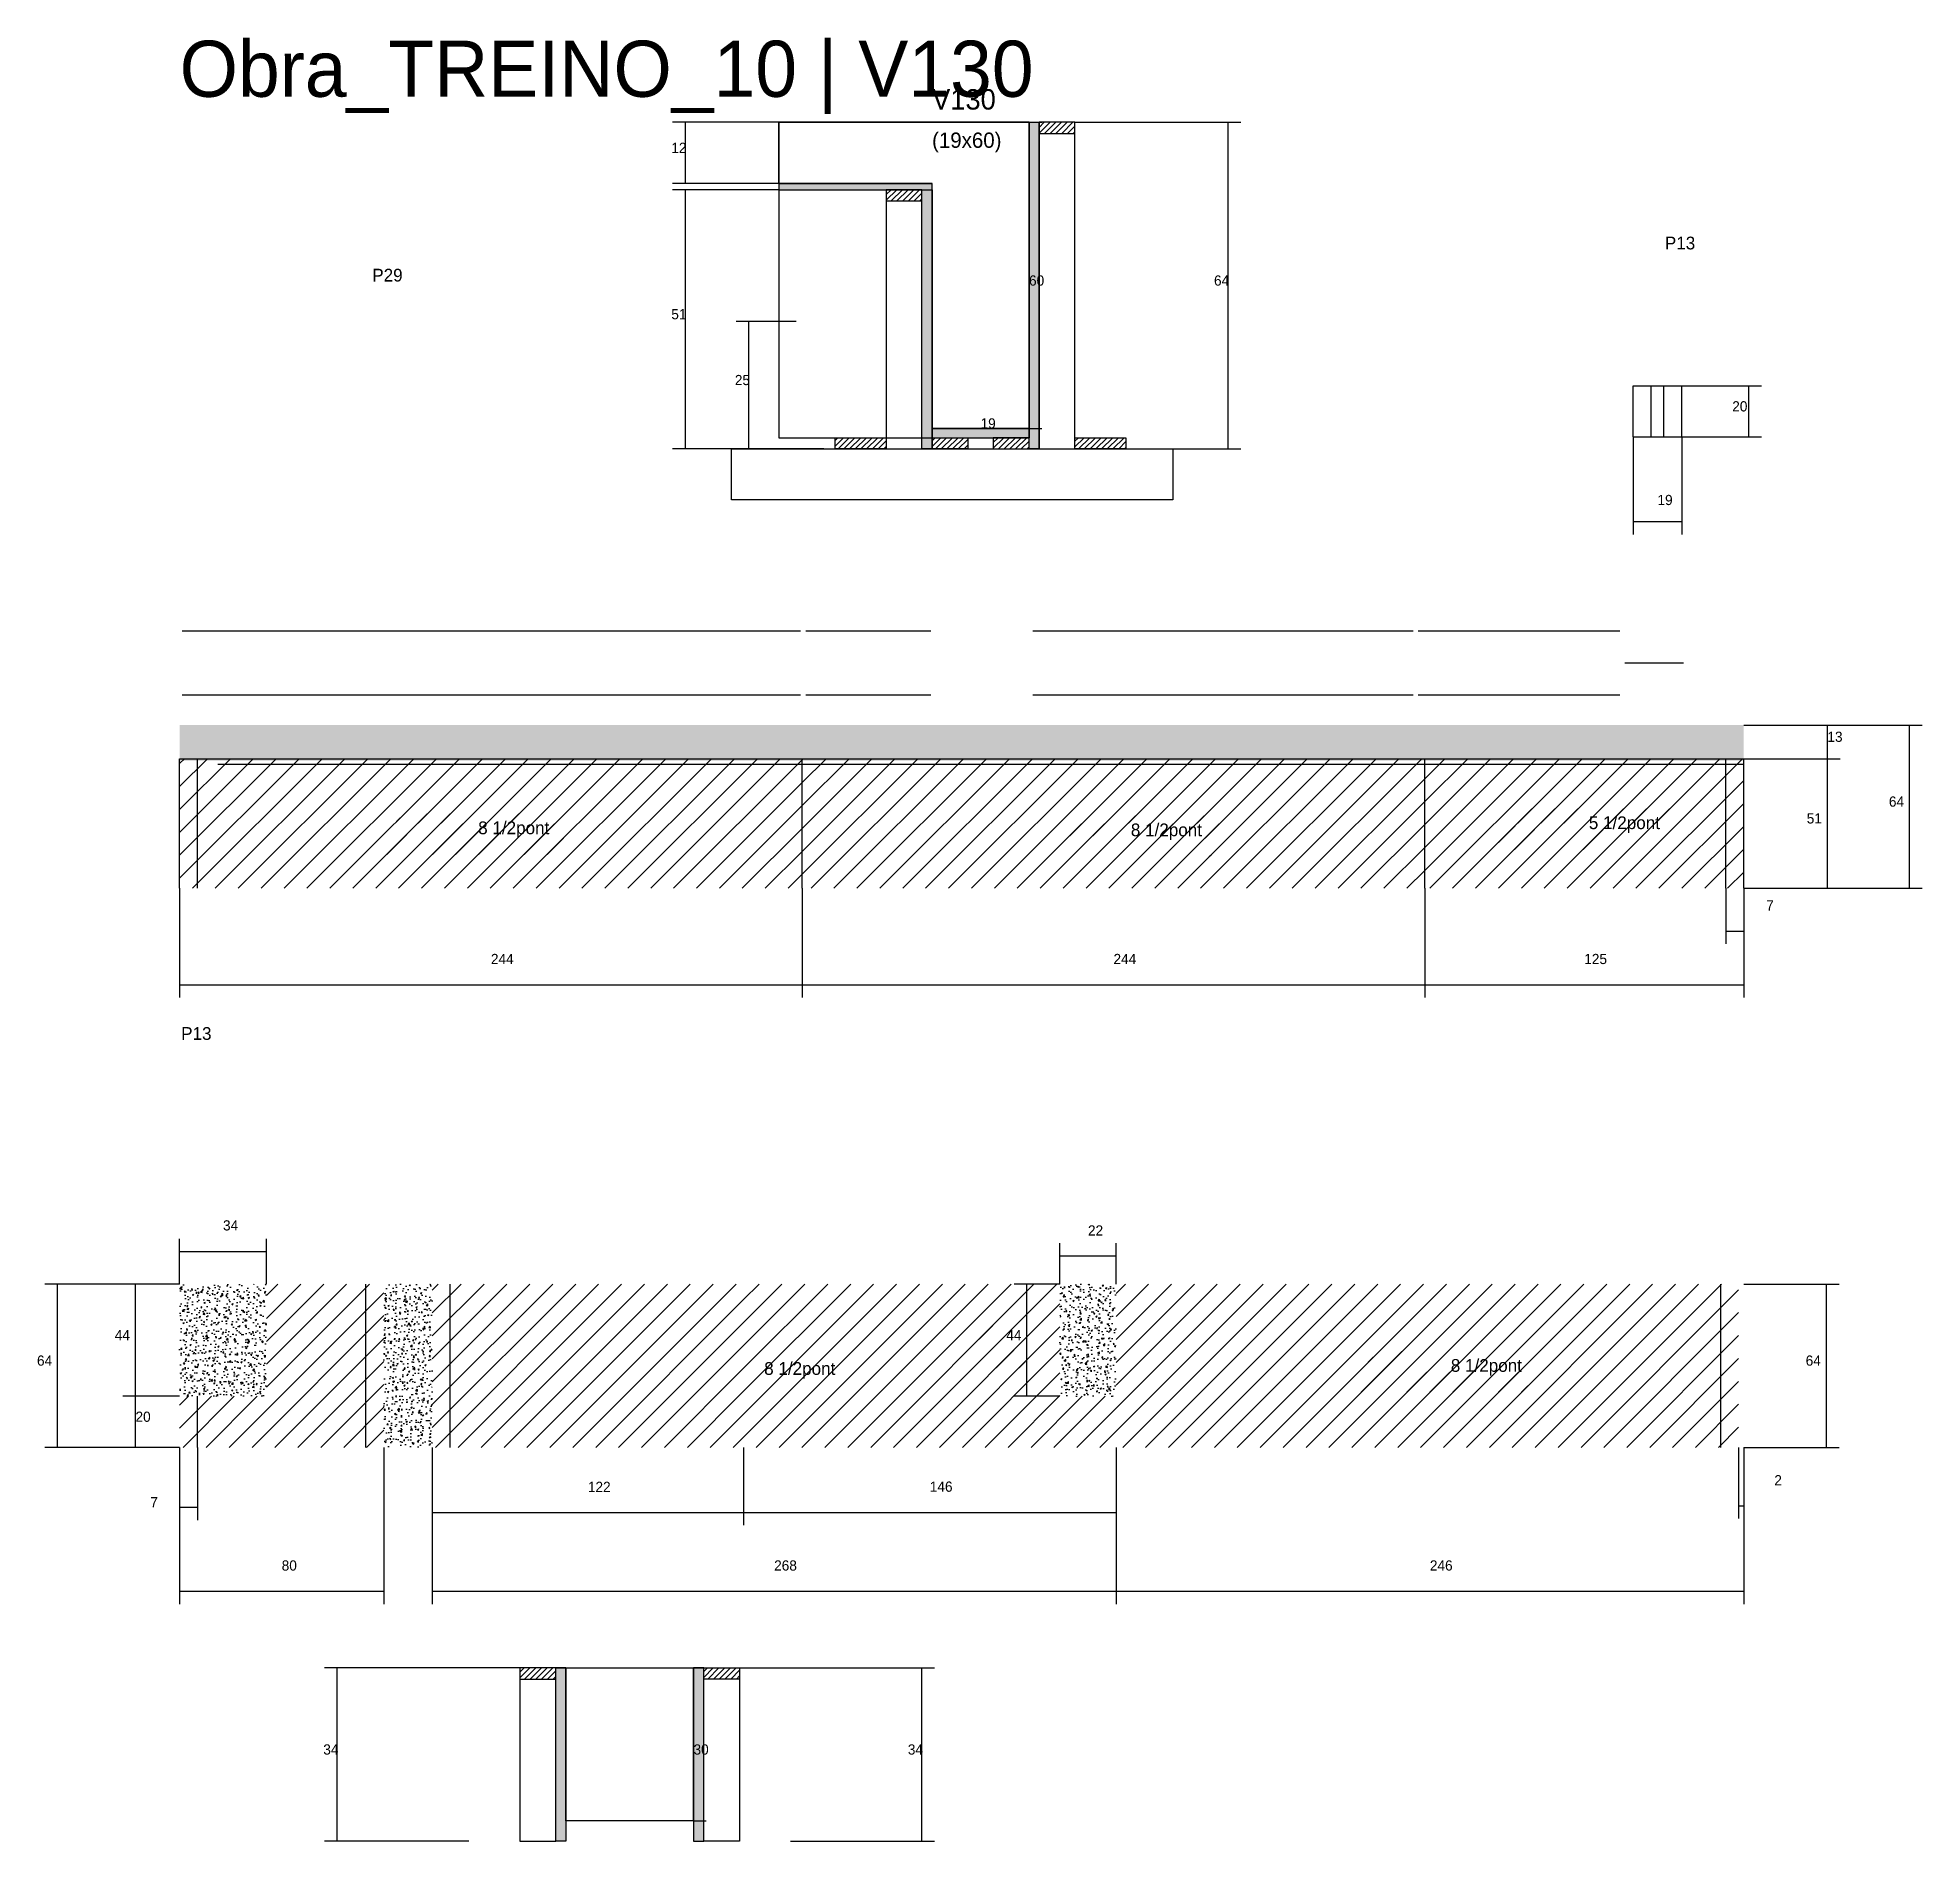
# Model space of a CAD drawing. Header units: metres. Extents: x -41 to 34800, y -36000 to 1848.
# Drawn here: x 8724 to 9463, y -15144 to -14437 of the extents above; entities that cross this region are included whole.
import ezdxf

# ---------------------------------------------------------------- set-up
doc = ezdxf.new("R2010")
doc.units = ezdxf.units.M
for name, color, linetype in [('CONCRETO', 251, 'Continuous'), ('COTA', 4, 'Continuous'), ('Cota Seção (2x)', 4, 'Continuous'), ('Hachura', 253, 'Continuous'), ('LABEL_ID', 3, 'Continuous'), ('Madeira', 126, 'Continuous'), ('NOMENCLATURA', 7, 'Continuous'), ('Painéis', 200, 'Continuous'), ('SARR_2.2x7', 40, 'Continuous'), ('Texto Seção', 7, 'Continuous')]:
    doc.layers.add(name, color=color, linetype=linetype)

msp = doc.modelspace()

# ---------------------------------------------------------------- texts
at = {"layer": 'COTA'}
for s, p in [('12', (8972.7, -14482)), ('64', (9185.4, -14534)), ('51', (8972.7, -14547.2)), ('25', (8997.6, -14573)), ('20', (9388.5, -14583.3)), ('19', (9359.2, -14620)), ('13', (9425.8, -14712.8)), ('64', (9449.9, -14738.2)), ('51', (9417.7, -14744.8)), ('7', (9401.8, -14778.9)), ('244', (8902, -14799.9)), ('244', (9146, -14799.9)), ('125', (9330.5, -14799.9)), ('34', (8797, -14904.3)), ('22', (9136, -14906.3)), ('44', (8754.6, -14947.3)), ('44', (9104, -14947.3)), ('64', (8724.1, -14957.3)), ('64', (9417.3, -14957.3)), ('20', (8762.7, -14979.3)), ('2', (9405, -15004.2)), ('7', (8768.5, -15012.8)), ('122', (8940, -15006.8)), ('146', (9074, -15006.7)), ('80', (8820, -15037.6)), ('268', (9013, -15037.6)), ('246', (9270, -15037.6)), ('34', (8836.3, -15109.7)), ('34', (9065.4, -15109.7))]:
    msp.add_text(s, height=4, dxfattribs=at).set_placement(p)
at = {"layer": 'Cota Seção (2x)'}
for s, p in [('60', (9112.9, -14534)), ('19', (9093.9, -14590)), ('30', (8981.4, -15109.7))]:
    msp.add_text(s, height=4, dxfattribs=at).set_placement(p)
at = {"layer": 'LABEL_ID'}
msp.add_text('Obra_TREINO_10 | V130', height=22, dxfattribs=at).set_placement((8780, -14460))
at = {"layer": 'NOMENCLATURA'}
for s, p in [('P13', (9362.1, -14519.8)), ('P29', (8855.5, -14532.4)), ('5 1/2pont', (9332.3, -14747)), ('8 1/2pont', (8897, -14749)), ('8 1/2pont', (9152.8, -14749.8)), ('P13', (8780.6, -14829.6)), ('8 1/2pont', (9009.1, -14960.9)), ('8 1/2pont', (9278.2, -14959.7))]:
    msp.add_text(s, height=5, dxfattribs=at).set_placement(p)
at = {"layer": 'Texto Seção'}
for s, height, p in [('V130', 8, (9074.9, -14465)), ('(19x60)', 6, (9074.9, -14480))]:
    msp.add_text(s, height=height, dxfattribs=at).set_placement(p)

# ---------------------------------------------------------------- hatches: boundary and pattern name
at = {"layer": 'COTA'}
h = msp.add_hatch(dxfattribs=at)
h.set_pattern_fill('AR-CONC', scale=0.03)
h.paths.add_polyline_path([(8780, -14706.2), (8780, -14720.2), (8780, -14720.2), (9393, -14720.2), (9393, -14720.2), (9393, -14706.2), (9393, -14706.2), (8780, -14706.2)])
h = msp.add_hatch(dxfattribs=at)
h.set_pattern_fill('AR-CONC', scale=0.03)
h.paths.add_polyline_path([(8814, -14925.3), (8780, -14925.3), (8780, -14969.3), (8814, -14969.3)])
h = msp.add_hatch(dxfattribs=at)
h.set_pattern_fill('AR-CONC', scale=0.03)
h.paths.add_polyline_path([(8860, -14989.3), (8879, -14989.3), (8879, -14925.3), (8860, -14925.3)])
h = msp.add_hatch(dxfattribs=at)
h.set_pattern_fill('AR-CONC', scale=0.03)
h.paths.add_polyline_path([(9125, -14969.3), (9147, -14969.3), (9147, -14925.3), (9125, -14925.3)])
at = {"layer": 'Hachura'}
h = msp.add_hatch(color=8, dxfattribs=at)
h.dxf.hatch_style = 1
h.paths.add_polyline_path([(9112.9, -14470), (9116.9, -14470), (9116.9, -14470), (9116.9, -14598), (9116.9, -14598), (9112.9, -14598), (9112.9, -14598), (9112.9, -14470)])
h = msp.add_hatch(dxfattribs=at)
h.set_pattern_fill('ANSI31', scale=0.5)
h.paths.add_polyline_path([(9130.9, -14474.4), (9130.9, -14470), (9130.9, -14470), (9116.9, -14470), (9116.9, -14470), (9116.9, -14474.4), (9116.9, -14474.4), (9130.9, -14474.4)])
h = msp.add_hatch(color=8, dxfattribs=at)
h.dxf.hatch_style = 1
h.paths.add_polyline_path([(9074.9, -14496.4), (9074.9, -14494), (9074.9, -14494), (9014.9, -14494), (9014.9, -14494), (9014.9, -14496.4), (9014.9, -14496.4), (9074.9, -14496.4)])
h = msp.add_hatch(dxfattribs=at)
h.set_pattern_fill('ANSI31', scale=0.5)
h.paths.add_polyline_path([(9070.9, -14500.8), (9070.9, -14496.4), (9070.9, -14496.4), (9056.9, -14496.4), (9056.9, -14496.4), (9056.9, -14500.8), (9056.9, -14500.8), (9070.9, -14500.8)])
h = msp.add_hatch(color=8, dxfattribs=at)
h.dxf.hatch_style = 1
h.paths.add_polyline_path([(9070.9, -14496.4), (9074.9, -14496.4), (9074.9, -14496.4), (9074.9, -14598), (9074.9, -14598), (9070.9, -14598), (9070.9, -14598), (9070.9, -14496.4)])
h = msp.add_hatch(dxfattribs=at)
h.set_pattern_fill('ANSI31', scale=0.5)
h.paths.add_polyline_path([(9036.9, -14598), (9036.9, -14593.6), (9036.9, -14593.6), (9056.9, -14593.6), (9056.9, -14593.6), (9056.9, -14598), (9056.9, -14598), (9036.9, -14598)])
h = msp.add_hatch(color=8, dxfattribs=at)
h.dxf.hatch_style = 1
h.paths.add_polyline_path([(9112.9, -14593.6), (9112.9, -14590), (9112.9, -14590), (9074.9, -14590), (9074.9, -14590), (9074.9, -14593.6), (9074.9, -14593.6), (9112.9, -14593.6)])
h = msp.add_hatch(dxfattribs=at)
h.set_pattern_fill('ANSI31', scale=0.5)
h.paths.add_polyline_path([(9074.9, -14598), (9074.9, -14593.6), (9074.9, -14593.6), (9088.9, -14593.6), (9088.9, -14593.6), (9088.9, -14598), (9088.9, -14598), (9074.9, -14598)])
h = msp.add_hatch(dxfattribs=at)
h.set_pattern_fill('ANSI31', scale=0.5)
h.paths.add_polyline_path([(9112.9, -14598), (9112.9, -14593.6), (9112.9, -14593.6), (9098.9, -14593.6), (9098.9, -14593.6), (9098.9, -14598), (9098.9, -14598), (9112.9, -14598)])
h = msp.add_hatch(dxfattribs=at)
h.set_pattern_fill('ANSI31', scale=0.5)
h.paths.add_polyline_path([(9130.9, -14598), (9130.9, -14593.6), (9130.9, -14593.6), (9150.9, -14593.6), (9150.9, -14593.6), (9150.9, -14598), (9150.9, -14598), (9130.9, -14598)])
h = msp.add_hatch(dxfattribs=at)
h.set_pattern_fill('ANSI31', scale=2)
h.paths.add_polyline_path([(9024, -14719.4), (8780, -14719.4), (8780, -14770.2), (9024, -14770.2)])
h = msp.add_hatch(dxfattribs=at)
h.set_pattern_fill('ANSI31', scale=2)
h.paths.add_polyline_path([(9268, -14719.4), (9024, -14719.4), (9024, -14770.2), (9268, -14770.2)])
h = msp.add_hatch(dxfattribs=at)
h.set_pattern_fill('ANSI31', scale=2)
h.paths.add_polyline_path([(9393, -14719.4), (9268, -14719.4), (9268, -14770.2), (9393, -14770.2)])
h = msp.add_hatch(dxfattribs=at)
h.set_pattern_fill('ANSI31', scale=2)
h.paths.add_polyline_path([(8860.6, -14756.9), (8928.2, -14756.9), (8928.2, -14756.9), (8933.7, -14741), (8933.7, -14741), (8866.1, -14741), (8866.1, -14741), (8860.6, -14756.9)])
h = msp.add_hatch(dxfattribs=at)
h.set_pattern_fill('ANSI31', scale=2)
h.paths.add_polyline_path([(9116.4, -14757.8), (9184, -14757.8), (9184, -14757.8), (9189.5, -14741.8), (9189.5, -14741.8), (9121.9, -14741.8), (9121.9, -14741.8), (9116.4, -14757.8)])
h = msp.add_hatch(dxfattribs=at)
h.set_pattern_fill('ANSI31', scale=2)
h.paths.add_polyline_path([(9295.9, -14755), (9363.5, -14755), (9363.5, -14755), (9369, -14739.1), (9369, -14739.1), (9301.4, -14739.1), (9301.4, -14739.1), (9295.9, -14755)])
h = msp.add_hatch(dxfattribs=at)
h.set_pattern_fill('ANSI31', scale=2)
h.paths.add_polyline_path([(8860, -14925.3), (8814, -14925.3), (8814, -14969.3), (8780, -14969.3), (8780, -14989.3), (8860, -14989.3)])
h = msp.add_hatch(dxfattribs=at)
h.set_pattern_fill('ANSI31', scale=2)
h.paths.add_polyline_path([(9001, -14925.3), (8879, -14925.3), (8879, -14989.3), (9001, -14989.3)])
h = msp.add_hatch(dxfattribs=at)
h.set_pattern_fill('ANSI31', scale=2)
h.paths.add_polyline_path([(9147, -14969.3), (9125, -14969.3), (9125, -14925.3), (9001, -14925.3), (9001, -14989.3), (9147, -14989.3)])
h = msp.add_hatch(dxfattribs=at)
h.set_pattern_fill('ANSI31', scale=2)
h.paths.add_polyline_path([(9391, -14925.3), (9147, -14925.3), (9147, -14989.3), (9391, -14989.3)])
h = msp.add_hatch(dxfattribs=at)
h.set_pattern_fill('ANSI31', scale=2)
h.paths.add_polyline_path([(9113.9, -14958.1), (9113.9, -14935.9), (9113.9, -14935.9), (9093.3, -14935.9), (9093.3, -14935.9), (9093.3, -14958.1), (9093.3, -14958.1), (9113.9, -14958.1)])
h = msp.add_hatch(dxfattribs=at)
h.set_pattern_fill('ANSI31', scale=2)
h.paths.add_polyline_path([(9241.8, -14967.7), (9309.4, -14967.7), (9309.4, -14967.7), (9314.9, -14951.7), (9314.9, -14951.7), (9247.3, -14951.7), (9247.3, -14951.7), (9241.8, -14967.7)])
h = msp.add_hatch(dxfattribs=at)
h.set_pattern_fill('ANSI31', scale=0.5)
h.paths.add_polyline_path([(8927.4, -15080.1), (8927.4, -15075.7), (8927.4, -15075.7), (8913.4, -15075.7), (8913.4, -15075.7), (8913.4, -15080.1), (8913.4, -15080.1), (8927.4, -15080.1)])
h = msp.add_hatch(color=8, dxfattribs=at)
h.dxf.hatch_style = 1
h.paths.add_polyline_path([(8927.4, -15075.7), (8931.4, -15075.7), (8931.4, -15075.7), (8931.4, -15143.7), (8931.4, -15143.7), (8927.4, -15143.7), (8927.4, -15143.7), (8927.4, -15075.7)])
h = msp.add_hatch(color=8, dxfattribs=at)
h.dxf.hatch_style = 1
h.paths.add_polyline_path([(8985.4, -15075.7), (8981.4, -15075.7), (8981.4, -15075.7), (8981.4, -15143.7), (8981.4, -15143.7), (8985.4, -15143.7), (8985.4, -15143.7), (8985.4, -15075.7)])
h = msp.add_hatch(dxfattribs=at)
h.set_pattern_fill('ANSI31', scale=0.5)
h.paths.add_polyline_path([(8985.4, -15080.1), (8985.4, -15075.7), (8985.4, -15075.7), (8999.4, -15075.7), (8999.4, -15075.7), (8999.4, -15080.1), (8999.4, -15080.1), (8985.4, -15080.1)])

# ---------------------------------------------------------------- linework, layer by layer
at = {"layer": 'CONCRETO'}
for points in [[(9074.9, -14494), (9014.9, -14494), (9014.9, -14470), (9074.9, -14470), (9074.9, -14470), (9112.9, -14470), (9112.9, -14593.6), (9112.9, -14593.6), (9112.9, -14590), (9074.9, -14590)], [(9014.9, -14593.6), (9112.9, -14593.6), (9112.9, -14470), (9014.9, -14470)], [(8931.4, -15075.7), (8931.4, -15075.7), (8931.4, -15075.7), (8931.4, -15075.7), (8981.4, -15075.7), (8981.4, -15075.7), (8981.4, -15075.7), (8981.4, -15135.7), (8931.4, -15135.7), (8931.4, -15075.7)]]:
    msp.add_lwpolyline(points, close=True, dxfattribs=at)
at = {"layer": 'COTA'}
for p, q in [((9014.9, -14470), (8973.2, -14470)), ((8978.2, -14494), (8978.2, -14470)), ((9130.9, -14470), (9195.9, -14470)), ((9190.9, -14598), (9190.9, -14470)), ((9014.9, -14494), (8973.2, -14494)), ((9014.9, -14496.4), (8973.2, -14496.4)), ((8978.2, -14598), (8978.2, -14496.4)), ((9021.6, -14548.1), (8998.1, -14548.1)), ((9003.1, -14598), (9003.1, -14548.1)), ((9368.7, -14573.3), (9400, -14573.3)), ((9395, -14593.3), (9395, -14573.3)), ((9349.7, -14593.3), (9349.7, -14631.5)), ((9368.7, -14593.3), (9368.7, -14631.5)), ((9368.7, -14593.3), (9400, -14593.3)), ((9032.5, -14598), (8973.2, -14598)), ((9021.6, -14598), (8998.1, -14598)), ((9130.9, -14598), (9195.9, -14598)), ((9349.7, -14626.5), (9368.7, -14626.5)), ((9393, -14706.2), (9430.8, -14706.2)), ((9393, -14706.2), (9463, -14706.2)), ((9425.8, -14719.4), (9425.8, -14706.2)), ((9458, -14770.2), (9458, -14706.2)), ((9393, -14719.4), (9430.8, -14719.4)), ((9393, -14719.4), (9430.8, -14719.4)), ((9425.8, -14770.2), (9425.8, -14719.4)), ((8780, -14770.2), (8780, -14813)), ((9024, -14770.2), (9024, -14813)), ((9024, -14770.2), (9024, -14813)), ((9268, -14770.2), (9268, -14813)), ((9268, -14770.2), (9268, -14813)), ((9386, -14770.2), (9386, -14792)), ((9393, -14770.2), (9393, -14792)), ((9393, -14770.2), (9393, -14813)), ((9393, -14770.2), (9430.8, -14770.2)), ((9393, -14770.2), (9463, -14770.2)), ((9386, -14787), (9393, -14787)), ((8780, -14808), (9024, -14808)), ((9024, -14808), (9268, -14808)), ((9268, -14808), (9393, -14808)), ((8780, -14925.3), (8780, -14907.6)), ((8780, -14912.6), (8814, -14912.6)), ((8814, -14925.3), (8814, -14907.6)), ((9125, -14925.3), (9125, -14909.3)), ((9147, -14925.3), (9147, -14909.3)), ((9125, -14914.3), (9147, -14914.3)), ((8780, -14925.3), (8727.2, -14925.3)), ((8732.2, -14989.3), (8732.2, -14925.3)), ((8780, -14925.3), (8757.7, -14925.3)), ((8762.7, -14969.3), (8762.7, -14925.3)), ((9125, -14925.3), (9107.1, -14925.3)), ((9112.1, -14969.3), (9112.1, -14925.3)), ((9393, -14925.3), (9430.4, -14925.3)), ((9425.4, -14989.3), (9425.4, -14925.3)), ((8780, -14969.3), (8757.7, -14969.3)), ((8780, -14969.3), (8757.7, -14969.3)), ((8762.7, -14989.3), (8762.7, -14969.3)), ((9125, -14969.3), (9107.1, -14969.3)), ((8780, -14989.3), (8727.2, -14989.3)), ((8780, -14989.3), (8757.7, -14989.3)), ((8780, -14989.3), (8780, -15017.8)), ((8780, -14989.3), (8780, -15050.7)), ((8787, -14989.3), (8787, -15017.8)), ((8860, -14989.3), (8860, -15050.7)), ((8879, -14989.3), (8879, -15050.7)), ((8879, -14989.3), (8879, -15019.8)), ((9001, -14989.3), (9001, -15019.8)), ((9001, -14989.3), (9001, -15019.8)), ((9147, -14989.3), (9147, -15050.7)), ((9147, -14989.3), (9147, -15050.7)), ((9147, -14989.3), (9147, -15019.8)), ((9391, -14989.3), (9391, -15017.2)), ((9393, -14989.3), (9393, -15050.7)), ((9393, -14989.3), (9430.4, -14989.3)), ((9393, -14989.3), (9393, -15017.2)), ((8780, -15012.8), (8787, -15012.8)), ((8879, -15014.8), (9001, -15014.8)), ((9001, -15014.8), (9147, -15014.8)), ((9391, -15012.2), (9393, -15012.2)), ((8780, -15045.7), (8860, -15045.7)), ((8879, -15045.7), (9147, -15045.7)), ((9147, -15045.7), (9393, -15045.7)), ((8931.4, -15075.7), (8836.8, -15075.7)), ((8841.8, -15143.7), (8841.8, -15075.7)), ((8999.4, -15075.7), (9075.9, -15075.7)), ((9070.9, -15143.7), (9070.9, -15075.7)), ((8893.4, -15143.7), (8836.8, -15143.7)), ((9019.4, -15143.7), (9075.9, -15143.7))]:
    msp.add_line(p, q, dxfattribs=at)
at = {"layer": 'Cota Seção (2x)'}
for p, q in [((9074.9, -14470), (9117.9, -14470)), ((9112.9, -14590), (9112.9, -14470)), ((9074.9, -14598), (9074.9, -14585)), ((9112.9, -14598), (9112.9, -14585)), ((9074.9, -14590), (9117.9, -14590)), ((9074.9, -14590), (9112.9, -14590)), ((8981.4, -15135.7), (8981.4, -15075.7)), ((8981.4, -15075.7), (8986.4, -15075.7)), ((8981.4, -15135.7), (8986.4, -15135.7))]:
    msp.add_line(p, q, dxfattribs=at)
at = {"layer": 'Madeira'}
for points in [[(9130.9, -14474.4), (9130.9, -14470), (9116.9, -14470), (9116.9, -14474.4)], [(9130.9, -14470), (9116.9, -14470), (9116.9, -14598), (9130.9, -14598)], [(9070.9, -14500.8), (9070.9, -14496.4), (9056.9, -14496.4), (9056.9, -14500.8)], [(9070.9, -14496.4), (9056.9, -14496.4), (9056.9, -14598), (9070.9, -14598)], [(9036.9, -14598), (9036.9, -14593.6), (9056.9, -14593.6), (9056.9, -14598)], [(9074.9, -14598), (9074.9, -14593.6), (9088.9, -14593.6), (9088.9, -14598)], [(9112.9, -14598), (9112.9, -14593.6), (9098.9, -14593.6), (9098.9, -14598)], [(9130.9, -14598), (9130.9, -14593.6), (9150.9, -14593.6), (9150.9, -14598)], [(9169.3, -14618), (8996.3, -14618), (8996.3, -14598), (9169.3, -14598)], [(8927.4, -15080.1), (8927.4, -15075.7), (8913.4, -15075.7), (8913.4, -15080.1)], [(8927.4, -15075.7), (8913.4, -15075.7), (8913.4, -15143.7), (8927.4, -15143.7)], [(8985.4, -15080.1), (8985.4, -15075.7), (8999.4, -15075.7), (8999.4, -15080.1)], [(8985.4, -15075.7), (8999.4, -15075.7), (8999.4, -15143.7), (8985.4, -15143.7)]]:
    msp.add_lwpolyline(points, close=True, dxfattribs=at)
at = {"layer": 'Painéis'}
for p, q in [((9116.9, -14598), (9116.9, -14470)), ((9014.9, -14494), (9074.9, -14494)), ((9074.9, -14598), (9074.9, -14496.4)), ((9349.7, -14573.3), (9368.7, -14573.3)), ((9349.7, -14593.3), (9349.7, -14573.3)), ((9368.7, -14593.3), (9368.7, -14573.3)), ((9074.9, -14590), (9112.9, -14590)), ((9074.9, -14593.6), (9074.9, -14590)), ((9112.9, -14593.6), (9112.9, -14590)), ((9349.7, -14593.3), (9368.7, -14593.3)), ((8780, -14719.4), (9393, -14719.4)), ((8780, -14770.2), (8780, -14719.4)), ((9024, -14770.2), (9024, -14719.4)), ((9268, -14770.2), (9268, -14719.4)), ((9393, -14770.2), (9393, -14719.4))]:
    msp.add_line(p, q, dxfattribs=at)
for points in [[(9112.9, -14470), (9116.9, -14470), (9116.9, -14598), (9112.9, -14598)], [(9074.9, -14496.4), (9074.9, -14494), (9014.9, -14494), (9014.9, -14496.4)], [(9070.9, -14496.4), (9074.9, -14496.4), (9074.9, -14598), (9070.9, -14598)], [(9112.9, -14593.6), (9112.9, -14590), (9074.9, -14590), (9074.9, -14593.6)], [(8927.4, -15075.7), (8931.4, -15075.7), (8931.4, -15143.7), (8927.4, -15143.7)], [(8985.4, -15075.7), (8981.4, -15075.7), (8981.4, -15143.7), (8985.4, -15143.7)]]:
    msp.add_lwpolyline(points, close=True, dxfattribs=at)
at = {"layer": 'SARR_2.2x7'}
for p, q in [((9356.7, -14593.3), (9356.7, -14573.3)), ((9361.7, -14593.3), (9361.7, -14573.3)), ((8781, -14669.31), (9023.4, -14669.31)), ((9025.4, -14669.31), (9074.4, -14669.31)), ((9114.4, -14669.31), (9263.4, -14669.31)), ((9265.4, -14669.31), (9344.4, -14669.31)), ((9346.4, -14681.83), (9369.4, -14681.83)), ((8781, -14694.36), (9023.4, -14694.36)), ((9025.4, -14694.36), (9074.4, -14694.36)), ((9114.4, -14694.36), (9263.4, -14694.36)), ((9265.4, -14694.36), (9344.4, -14694.36)), ((8787, -14770.2), (8787, -14719.4)), ((9386, -14770.2), (9386, -14719.4)), ((8795, -14721.6), (9024, -14721.6)), ((9024, -14721.6), (9268, -14721.6)), ((9268, -14721.6), (9393, -14721.6)), ((8853, -14989.3), (8853, -14925.3)), ((8886, -14989.3), (8886, -14925.3)), ((9384, -14989.3), (9384, -14925.3)), ((8787, -14989.3), (8787, -14969.3))]:
    msp.add_line(p, q, dxfattribs=at)

msp.set_redraw_order([(e.dxf.handle, doc.entitydb.next_handle()) for e in msp.query("TEXT MTEXT ATTDEF DIMENSION ARC_DIMENSION")])  # texts and dimensions are drawn at this point

doc.saveas('drawing.dxf')
